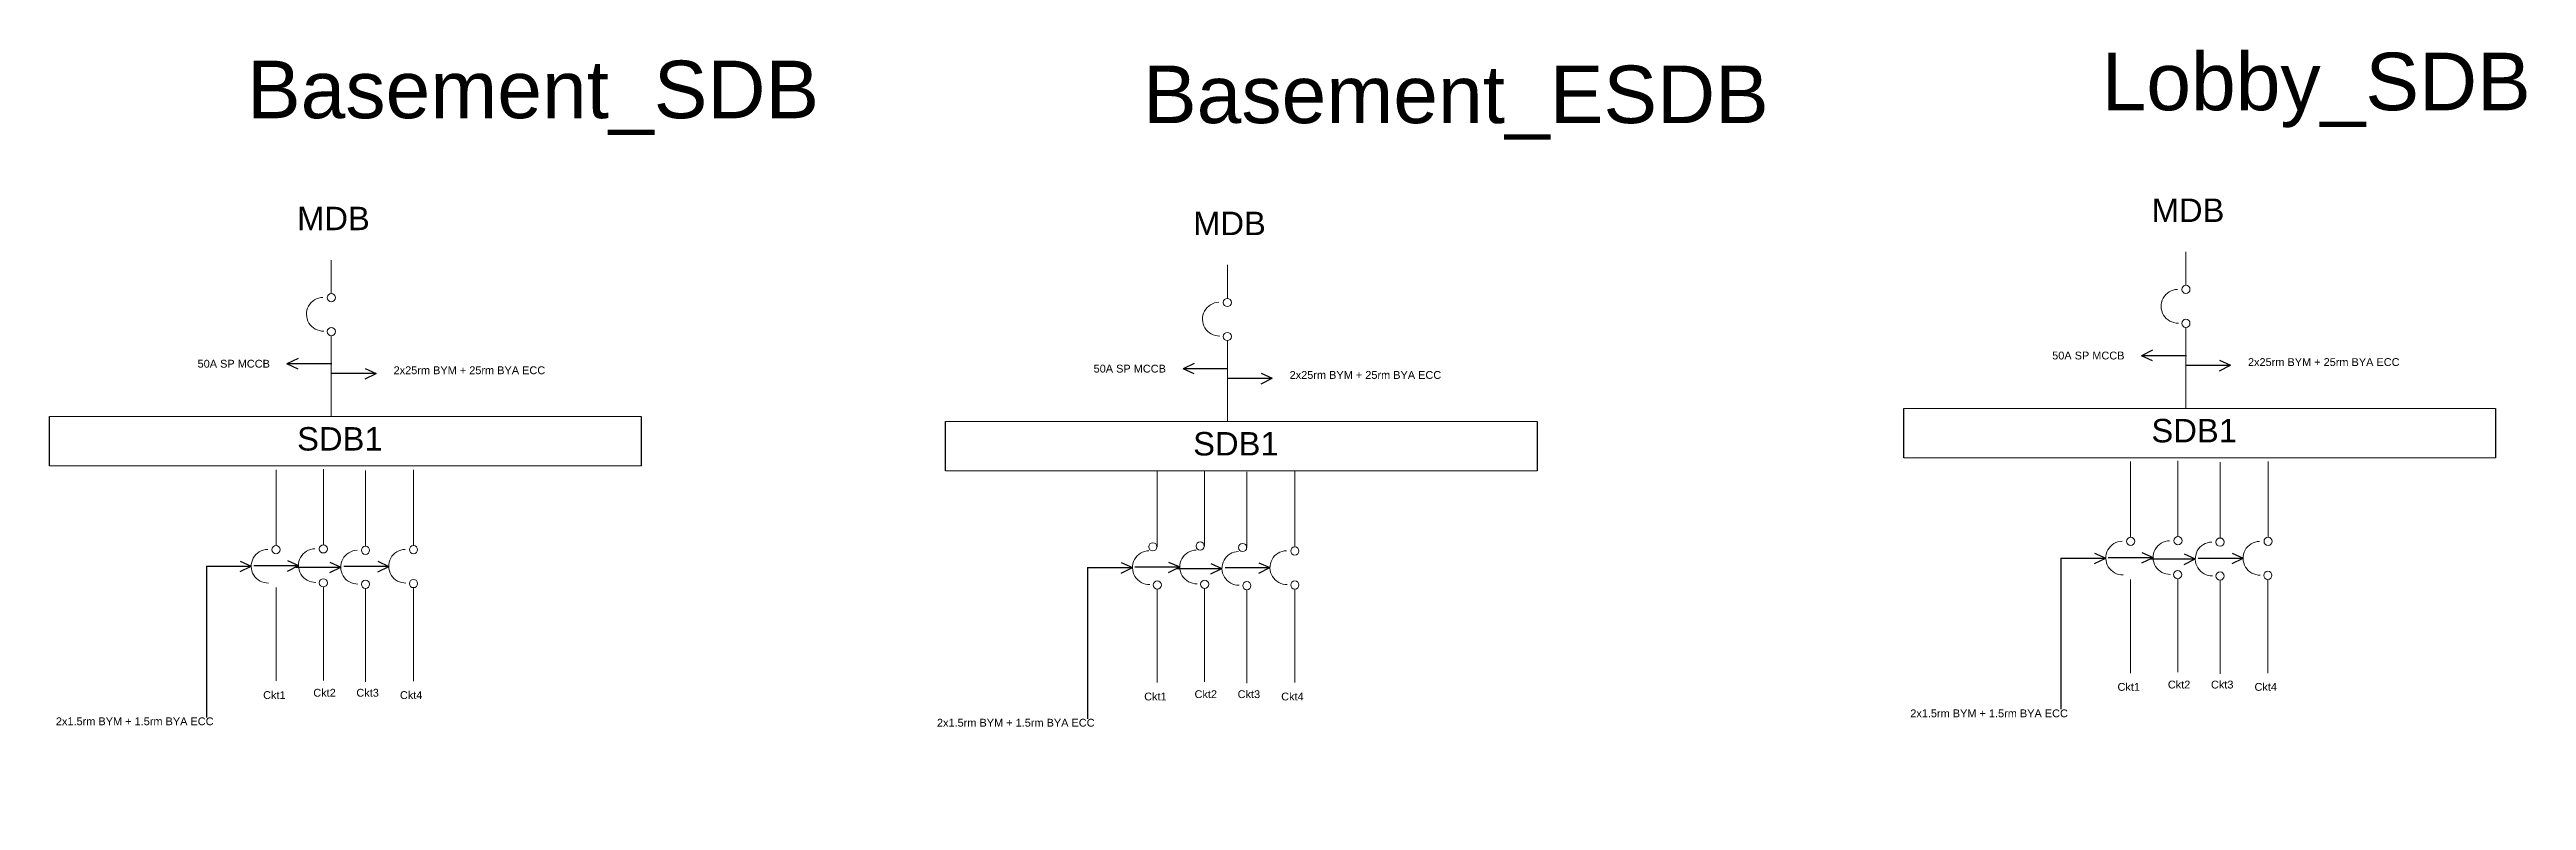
# Model space of a CAD drawing. Header units: inches. Extents: x -817 to 31714, y -1427 to 2018.
# Drawn here: x 21138 to 31714, y -1253 to 1953 of the extents above; entities that cross this region are included whole.
import ezdxf

# ---------------------------------------------------------------- set-up
doc = ezdxf.new("R2010")
doc.units = ezdxf.units.IN
doc.header["$MEASUREMENT"] = 0
doc.layers.add('SBD', color=2, linetype='Continuous', lineweight=0)
doc.layers.add('Text', color=7, linetype='Continuous')
doc.styles.get("Standard").update_dxf_attribs({"font": 'arial.ttf'})

msp = doc.modelspace()

# ---------------------------------------------------------------- texts
at = {"color": 1}
for s, height, p in [('50A SP MCCB', 33.42, (29689, 630)), ('2x25rm BYM + 25rm BYA ECC', 33.42, (30525, 602)), ('50A SP MCCB', 33.42, (21770, 595)), ('2x25rm BYM + 25rm BYA ECC', 33.42, (22607, 567)), ('50A SP MCCB', 33.42, (25596, 574)), ('2x25rm BYM + 25rm BYA ECC', 33.42, (26433, 547)), ('Ckt2', 33.4, (30183, -775)), ('Ckt3', 33.4, (30367, -775)), ('Ckt1', 33.4, (22050, -820)), ('Ckt2', 33.4, (22264, -810)), ('Ckt3', 33.4, (22448, -810)), ('Ckt4', 33.4, (22634, -820)), ('Ckt1', 33.4, (25812, -826)), ('Ckt2', 33.4, (26027, -816)), ('Ckt3', 33.4, (26211, -816)), ('Ckt4', 33.4, (26397, -826)), ('Ckt1', 33.4, (29968, -785)), ('Ckt4', 33.4, (30553, -785)), ('2x1.5rm BYM + 1.5rm BYA ECC', 33.42, (21165, -932)), ('2x1.5rm BYM + 1.5rm BYA ECC', 33.42, (24927, -938)), ('2x1.5rm BYM + 1.5rm BYA ECC', 33.42, (29083, -898))]:
    msp.add_text(s, height=height, dxfattribs=at).set_placement(p)
at = {"layer": 'SBD', "color": 1, "char_height": 100, "width": 160.22, "attachment_point": 1}
for s, insert in [('MDB', (22195, 1282)), ('MDB', (30114, 1317)), ('MDB', (26021, 1261)), ('SDB1', (22195, 341)), ('SDB1', (26021, 320)), ('SDB1', (30113, 376))]:
    msp.add_mtext(s, dxfattribs=dict(at, insert=insert))
at = {"layer": 'Text', "color": 1}
for s, height, p in [('Basement_SDB', 245.8, (21981, 1660)), ('Lobby_SDB', 245.8, (29900, 1694)), ('Basement_ESDB', 245.8, (25807, 1639)), ('C4', 0.516, (21812, 470)), ('C4', 0.516, (29730, 505)), ('C4', 0.516, (25582, -931)), ('C4', 0.516, (21549, -1049)), ('C4', 0.516, (26012, -993)), ('C4', 0.516, (29468, -1014)), ('C4', 0.516, (21280, -1121)), ('C4', 0.516, (25828, -1142)), ('C4', 0.516, (26096, -1070)), ('C4', 0.516, (29199, -1087)), ('C4', 0.516, (21997, -1232)), ('C4', 0.516, (26544, -1253)), ('C4', 0.516, (29915, -1198))]:
    msp.add_text(s, height=height, dxfattribs=at).set_placement(p)

# ---------------------------------------------------------------- linework, layer by layer
at = {"color": 1}
for p, q in [((21808, -253), (21808, -899)), ((25570, -259), (25570, -905)), ((29726, -218), (29726, -864))]:
    msp.add_line(p, q, dxfattribs=at)
at = {"layer": 'SBD', "color": 1}
for p, q in [((30260, 946), (30260, 1089)), ((22341, 912), (22341, 1054)), ((26167, 891), (26167, 1034)), ((30260, 766), (30260, 421)), ((22341, 731), (22341, 386)), ((26167, 711), (26167, 365)), ((22105, -164), (22105, 159)), ((22307, -161), (22307, 162)), ((22487, -167), (22487, 156)), ((22692, -164), (22692, 159)), ((25868, -170), (25868, 153)), ((26070, -167), (26070, 156)), ((26250, -173), (26250, 150)), ((26455, -170), (26455, 153)), ((30024, -129), (30024, 194)), ((30226, -127), (30226, 197)), ((30406, -133), (30406, 191)), ((30611, -130), (30611, 194)), ((30023, -309), (30023, -709)), ((30225, -307), (30225, -706)), ((30406, -313), (30406, -712)), ((30610, -310), (30610, -709)), ((22105, -344), (22105, -743)), ((22307, -341), (22307, -741)), ((22487, -348), (22487, -747)), ((22692, -345), (22692, -744)), ((25868, -350), (25868, -749)), ((26070, -347), (26070, -747)), ((26250, -353), (26250, -753)), ((26455, -350), (26455, -750))]:
    msp.add_line(p, q, dxfattribs=at)
at = {"layer": 'SBD', "color": 1, "lineweight": 25, "ltscale": 10}
for p, q in [((30118, 669), (30070, 646)), ((30262, 646), (30070, 646)), ((30118, 624), (30070, 646)), ((22199, 634), (22151, 611)), ((22199, 589), (22151, 611)), ((22343, 611), (22152, 611)), ((22341, 571), (22533, 571)), ((22485, 592), (22533, 570)), ((22485, 547), (22533, 570)), ((26025, 613), (25978, 590)), ((26169, 590), (25978, 590)), ((26025, 569), (25978, 590)), ((26167, 550), (26359, 550)), ((26311, 571), (26359, 550)), ((26311, 526), (26359, 550)), ((30260, 605), (30451, 605)), ((30404, 627), (30451, 605)), ((30404, 582), (30451, 605)), ((21138, 175), (21138, 386)), ((23664, 386), (23664, 175)), ((24964, 154), (24964, 365)), ((27490, 365), (27490, 154)), ((29056, 210), (29056, 421)), ((31582, 421), (31582, 210)), ((29870, -197), (29918, -218)), ((30072, -194), (30120, -216)), ((30252, -200), (30300, -222)), ((30457, -197), (30505, -219)), ((21808, -253), (21999, -253)), ((21952, -232), (21999, -253)), ((21952, -276), (21999, -253)), ((22010, -250), (22201, -250)), ((22154, -229), (22201, -250)), ((22154, -274), (22201, -250)), ((22190, -257), (22381, -257)), ((22334, -235), (22382, -257)), ((22334, -280), (22382, -257)), ((22395, -253), (22586, -253)), ((22539, -232), (22586, -254)), ((22539, -277), (22586, -254)), ((25570, -259), (25762, -259)), ((25714, -237), (25762, -259)), ((25714, -282), (25762, -259)), ((25772, -256), (25964, -256)), ((25916, -235), (25964, -256)), ((25916, -280), (25964, -256)), ((25952, -262), (26144, -262)), ((26096, -241), (26144, -262)), ((26096, -286), (26144, -262)), ((26157, -259), (26349, -259)), ((26301, -238), (26349, -259)), ((26301, -283), (26349, -259)), ((29726, -218), (29918, -218)), ((29870, -242), (29918, -218)), ((29928, -216), (30120, -216)), ((30072, -239), (30120, -216)), ((30108, -222), (30300, -222)), ((30252, -245), (30300, -222)), ((30313, -219), (30505, -219)), ((30457, -242), (30505, -219))]:
    msp.add_line(p, q, dxfattribs=at)
at = {"layer": 'SBD', "color": 1}
for points in [[(21138, 386), (23664, 386)], [(24964, 365), (27490, 365)], [(29056, 421), (31582, 421)], [(23664, 175), (21138, 175)], [(27490, 154), (24964, 154)], [(31582, 210), (29056, 210)]]:
    msp.add_lwpolyline(points, dxfattribs=at)
for centre in [(22341, 894), (26167, 873), (30260, 929), (22341, 749), (26167, 728), (30260, 784), (22105, -182), (22307, -179), (22487, -185), (22692, -182), (25849, -170), (26051, -167), (26232, -173), (26455, -188), (30024, -147), (30226, -144), (30406, -150), (30611, -147), (22307, -324), (22487, -330), (22692, -327), (25868, -333), (26070, -330), (26455, -333), (30225, -289), (30406, -295), (30610, -292), (26250, -336)]:
    msp.add_circle(centre, 17.5, dxfattribs=at)
for centre in [(22307, 823), (26133, 802), (30226, 857), (22071, -253), (22273, -250), (22453, -257), (22658, -253), (25834, -259), (26036, -256), (26216, -262), (26421, -259), (29990, -218), (30192, -216), (30372, -222), (30576, -219)]:
    msp.add_arc(centre, 72, 91.3607, 271.3607, dxfattribs=at)

msp.set_redraw_order([(e.dxf.handle, doc.entitydb.next_handle()) for e in msp.query("TEXT MTEXT ATTDEF DIMENSION ARC_DIMENSION")])  # texts and dimensions are drawn at this point

doc.saveas('drawing.dxf')
